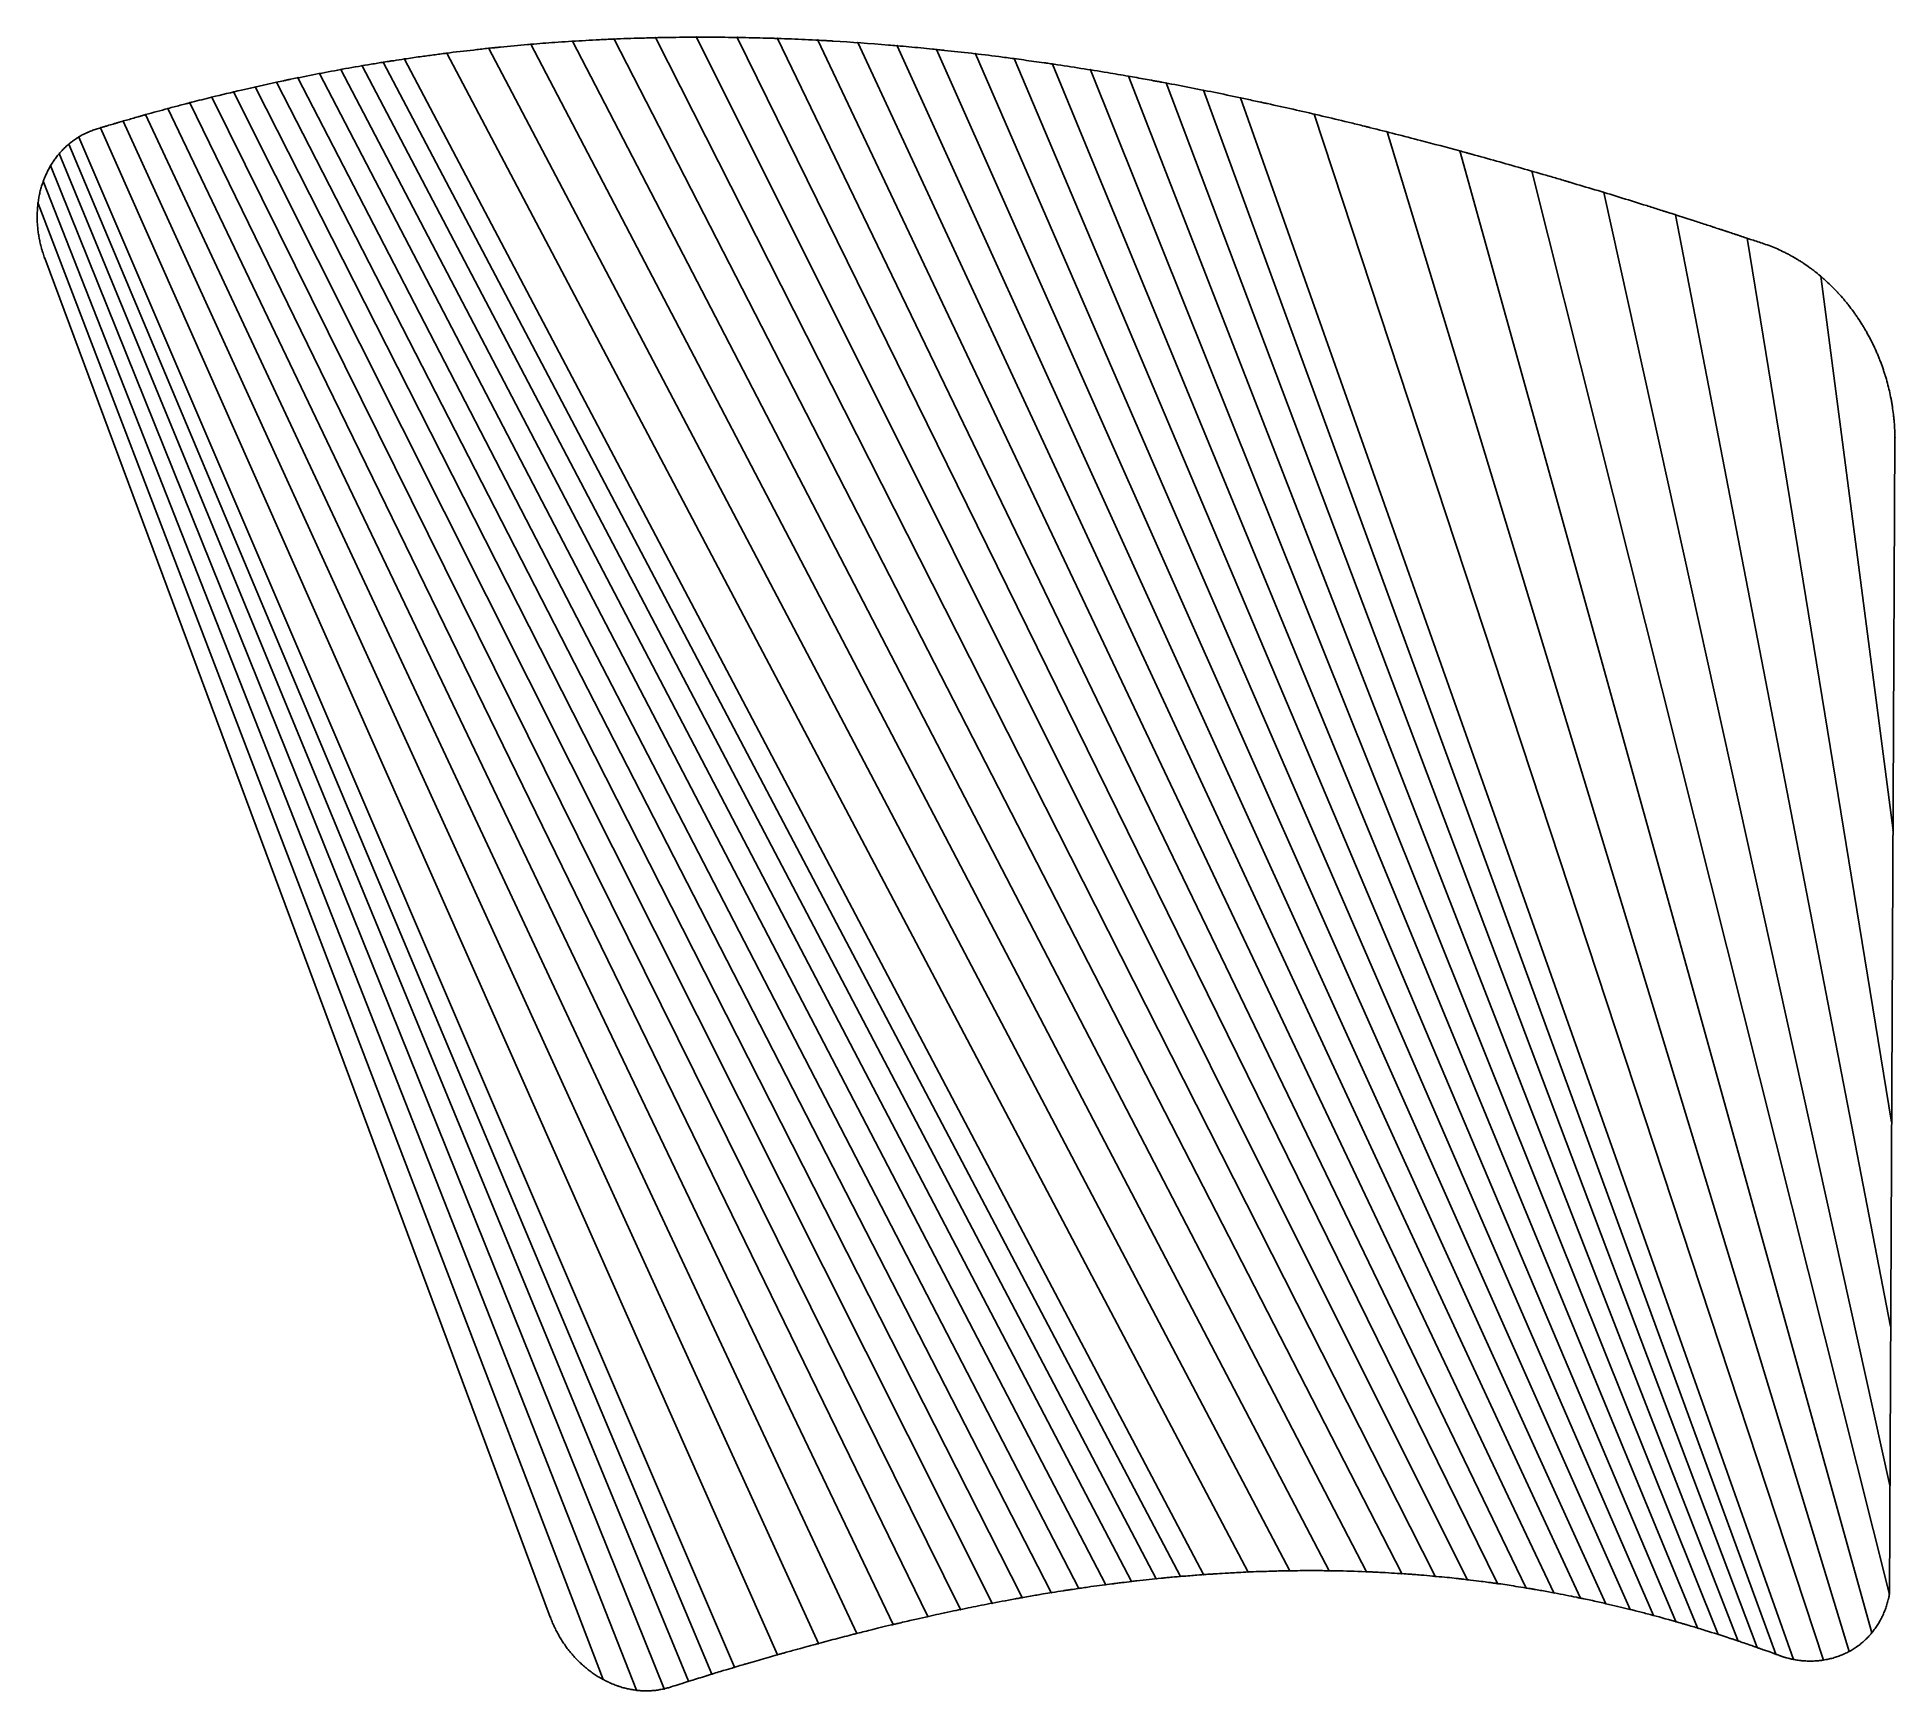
# Model space of a CAD drawing. Header units: millimetres. Extents: x -803 to 607, y -573 to 682.
import ezdxf

# ---------------------------------------------------------------- set-up
doc = ezdxf.new("R2010")
doc.units = ezdxf.units.MM
doc.layers.add('подкладочное стекло', color=7, linetype='Continuous', true_color=0xf3f2f5)

msp = doc.modelspace()

# ---------------------------------------------------------------- linework, layer by layer
at = {"layer": 'подкладочное стекло', "extrusion": (0, 1, 0)}
for p, q in [((205.9, -482.3, -2.2), (-396.5, 678.9, 35.8)), ((232.7, -483.8, -6.3), (-365, 680.5, 30.7)), ((-333.7, 681.6, 26.8), (258.1, -485.8, -9.5)), ((282.3, -488.3, -11.6), (-302.5, 682, 23.9)), ((-271.6, 681.8, 22.1), (305.4, -491.3, -13)), ((327.3, -494.7, -13.7), (-240.9, 681, 21.2)), ((-210.4, 679.7, 21.4), (348.3, -498.4, -13.7)), ((368.4, -502.3, -13.1), (-180.1, 677.8, 22.4)), ((-540.2, 662.9, 73.3), (64.8, -485.9, 34)), ((82.4, -484.5, 28.2), (-524.1, 665.4, 67.9)), ((-492, 669.8, 58.1), (116.1, -482.6, 18.2)), ((147.7, -481.6, 9.9), (-460, 673.5, 49.4)), ((-428.2, 676.6, 42), (177.6, -481.6, 3.2)), ((-150.1, 675.5, 24.3), (387.6, -506.6, -12.1)), ((406.1, -510.9, -10.6), (-120.3, 672.6, 27)), ((-90.7, 669.4, 30.5), (423.8, -515.5, -8.7)), ((440.7, -520.2, -6.5), (-61.4, 665.7, 34.7)), ((-604.9, 651.2, 98), (-12.2, -495, 62.7)), ((8.1, -492.2, 54.5), (-588.6, 654.4, 91.3)), ((-572.4, 657.4, 85), (27.7, -489.7, 47.1)), ((46.5, -487.7, 40.2), (-556.3, 660.3, 79)), ((-32.3, 661.6, 39.7), (457.1, -525, -4.1)), ((472.8, -529.9, -1.3), (-3.4, 657.2, 45.3)), ((25.3, 652.3, 51.5), (488, -534.9, 1.6)), ((-670.4, 636.4, 128), (-102, -511, 103.1)), ((-78.1, -506.2, 91.6), (-653.9, 640.4, 120)), ((-637.5, 644.2, 112.3), (-55.2, -502, 81.2)), ((-33.3, -498.2, 71.5), (-621.2, 647.8, 105)), ((502.6, -539.9, 4.8), (53.9, 647.2, 58.3)), ((82.2, 641.7, 65.7), (516.7, -545, 8.1)), ((530, -548.9, 11.6), (110.4, 635.9, 73.6)), ((-180.9, -529.2, 143.8), (-720.6, 623.2, 154.2)), ((-703.7, 627.8, 145.1), (-153.3, -522.4, 129.1)), ((-127, -516.4, 115.5), (-687, 632.2, 136.4)), ((166.3, 623.5, 90.8), (552.8, -549.4, 19.5)), ((-240.9, -545.3, 177.7), (-754.7, 613.2, 173.7)), ((-737.5, 618.3, 163.7), (-210, -536.8, 160)), ((572.4, -542.8, 28.4), (221.8, 610.1, 110)), ((-786.1, 593.6, 195.1), (-308.6, -565.5, 218.6)), ((-290.8, -560, 207.6), (-778.9, 600.7, 189.5)), ((-771.3, 606.2, 184.1), (-273.6, -554.8, 197.2)), ((276.8, 595.7, 130.8), (589.5, -528.8, 38.6)), ((-327, -571.2, 230.1), (-792.6, 584.6, 200.9)), ((-798.2, 572.7, 207), (-348.1, -572.3, 242.1)), ((603.2, -416.9, 70.7), (386.1, 564.2, 177.1)), ((-802.2, 555.7, 213.5), (-373.4, -564.1, 254.3)), ((603.8, -296.2, 99.4), (440.5, 547.2, 202.4)), ((604.5, -141.2, 136.4), (494.9, 529.4, 228.9)), ((605.6, 80, 189), (550.7, 500.6, 255))]:
    msp.add_line(p, q, dxfattribs=at)
at = {"layer": 'подкладочное стекло', "color": 7, "true_color": 0xf3f2f5, "extrusion": (0, 1, 0)}
for p, q in [((602.8, -499.6, 51), (331.6, 580.3, 153.2)), ((-413.4, -516.8, 265), (-797.1, 514.2, 221.1)), ((607, 378, 260), (602.8, -499.6, 51))]:
    msp.add_line(p, q, dxfattribs=at)
at = {"layer": 'подкладочное стекло', "color": 7, "true_color": 0xf3f2f5}
for points, knots in [([(-757.3, 612.4, 175.2), (-756, 612.8, 174.5), (-754.7, 613.2, 173.7), (-752.4, 613.9, 172.4), (-751.7, 614.1, 171.9), (-750.5, 614.5, 171.2), (-750.1, 614.6, 171), (-749.5, 614.8, 170.6), (-749.3, 614.8, 170.5), (-749, 614.9, 170.4), (-748.9, 615, 170.3), (-748.7, 615, 170.2), (-748.7, 615, 170.2), (-748.6, 615.1, 170.1), (-748.6, 615.1, 170.1), (-748.5, 615.1, 170.1), (-748.5, 615.1, 170.1), (-747, 615.5, 169.2), (-745.5, 616, 168.3), (-743.3, 616.6, 167), (-742.5, 616.9, 166.6), (-741.4, 617.2, 166), (-741.1, 617.3, 165.8), (-740.5, 617.4, 165.5), (-740.3, 617.5, 165.4), (-740.1, 617.6, 165.2), (-740, 617.6, 165.1), (-739.8, 617.7, 165), (-739.7, 617.7, 165), (-736.6, 618.6, 163.2), (-733.6, 619.4, 161.5), (-729.2, 620.7, 159), (-727.7, 621.1, 158.2), (-725.5, 621.8, 157), (-724.7, 622, 156.5), (-723.6, 622.3, 155.9), (-723.2, 622.4, 155.7), (-722.7, 622.6, 155.4), (-722.5, 622.6, 155.3), (-722.2, 622.7, 155.1), (-722.1, 622.7, 155.1), (-722, 622.8, 155), (-721.9, 622.8, 155), (-721.8, 622.8, 154.9), (-721.8, 622.8, 154.9), (-721.3, 622.9, 154.7), (-720.9, 623.1, 154.5), (-714.8, 624.8, 151.1), (-709.1, 626.3, 148), (-700.5, 628.7, 143.4), (-697.4, 629.5, 141.8), (-692.9, 630.7, 139.4), (-691.4, 631, 138.6), (-689.2, 631.6, 137.5), (-688.4, 631.8, 137.1), (-687.3, 632.1, 136.5), (-686.9, 632.2, 136.3), (-686.3, 632.4, 136), (-686.2, 632.4, 135.9), (-685.9, 632.5, 135.8), (-685.8, 632.5, 135.7), (-685.6, 632.6, 135.6), (-685.5, 632.6, 135.6), (-680.4, 633.9, 133), (-675.4, 635.2, 130.5), (-662.8, 638.3, 124.2), (-655.3, 640.1, 120.6), (-638.8, 643.9, 112.9), (-630, 645.9, 108.9), (-619.4, 648.2, 104.2), (-617.6, 648.5, 103.4), (-614.9, 649.1, 102.3), (-614, 649.3, 101.9), (-612.6, 649.6, 101.3), (-612.2, 649.7, 101.1), (-611.5, 649.8, 100.8), (-611.3, 649.9, 100.7), (-611, 649.9, 100.6), (-610.8, 649.9, 100.5), (-610.7, 650, 100.5), (-610.6, 650, 100.4), (-610.5, 650, 100.4), (-610.4, 650, 100.4), (-597.7, 652.7, 94.9), (-585.1, 655.1, 89.8), (-572, 657.5, 84.9), (-571.7, 657.6, 84.7), (-564.8, 658.8, 82.1), (-558.2, 659.9, 79.7), (-548.5, 661.6, 76.2), (-545.3, 662.1, 75.1), (-540.4, 662.9, 73.4), (-538.8, 663.2, 72.8), (-536.3, 663.5, 72), (-535.5, 663.7, 71.7), (-534.3, 663.9, 71.3), (-533.9, 663.9, 71.2), (-533.3, 664, 71), (-533.1, 664, 70.9), (-532.7, 664.1, 70.7), (-532.5, 664.1, 70.7), (-529.5, 664.6, 69.7), (-526.8, 665, 68.8), (-520.1, 666, 66.6), (-516.1, 666.6, 65.4), (-508.8, 667.6, 63.1), (-505.5, 668.1, 62.1), (-500.5, 668.7, 60.5), (-498.8, 668.9, 60), (-496.3, 669.3, 59.3), (-495.5, 669.4, 59.1), (-494.2, 669.5, 58.7), (-493.8, 669.6, 58.6), (-493.2, 669.7, 58.4), (-492.9, 669.7, 58.3), (-492.5, 669.8, 58.2), (-492.3, 669.8, 58.2), (-485.3, 670.7, 56.1), (-478.6, 671.5, 54.3), (-468.4, 672.6, 51.6), (-464.9, 673, 50.7), (-459.8, 673.6, 49.4), (-458.1, 673.7, 49), (-455.6, 674, 48.3), (-454.7, 674.1, 48.1), (-453.4, 674.2, 47.8), (-453, 674.3, 47.7), (-452.4, 674.3, 47.6), (-452.2, 674.3, 47.5), (-451.7, 674.4, 47.4), (-451.5, 674.4, 47.3), (-444.4, 675.1, 45.6), (-437.5, 675.8, 44.1), (-429.8, 676.4, 42.4), (-429, 676.5, 42.2), (-425.2, 676.8, 41.4), (-422.1, 677.1, 40.7), (-416, 677.5, 39.5), (-413, 677.8, 38.9), (-403, 678.5, 37), (-396.1, 678.9, 35.7), (-385.7, 679.5, 33.9), (-382.2, 679.7, 33.4), (-376.9, 680, 32.5), (-375.2, 680.1, 32.2), (-372.5, 680.2, 31.8), (-371.6, 680.3, 31.7), (-369.9, 680.3, 31.4), (-369, 680.4, 31.3), (-361.1, 680.7, 30.2), (-354.1, 681, 29.2), (-342.6, 681.3, 27.8), (-338.1, 681.5, 27.3), (-332.4, 681.6, 26.6), (-331.1, 681.6, 26.5), (-329.2, 681.7, 26.3), (-328.5, 681.7, 26.2), (-327.6, 681.7, 26.1), (-327.2, 681.7, 26.1), (-326.6, 681.7, 26), (-326.3, 681.7, 26), (-319, 681.8, 25.3), (-312, 681.9, 24.6), (-301.4, 682, 23.8), (-297.8, 682, 23.6), (-292.5, 682, 23.2), (-290.7, 682, 23.1), (-288, 681.9, 22.9), (-287.2, 681.9, 22.9), (-285.8, 681.9, 22.8), (-285.4, 681.9, 22.8), (-284.7, 681.9, 22.7), (-284.5, 681.9, 22.7), (-284.1, 681.9, 22.7), (-284, 681.9, 22.7), (-283.8, 681.9, 22.7), (-283.7, 681.9, 22.7), (-276.5, 681.8, 22.3), (-269.5, 681.7, 22), (-258.9, 681.5, 21.6), (-255.3, 681.4, 21.5), (-250, 681.3, 21.4), (-248.2, 681.2, 21.3), (-245.6, 681.1, 21.3), (-244.7, 681.1, 21.3), (-243.3, 681.1, 21.3), (-242.9, 681, 21.3), (-242.2, 681, 21.3), (-242, 681, 21.3), (-241.7, 681, 21.2), (-241.6, 681, 21.2), (-241.3, 681, 21.2), (-241.2, 681, 21.2), (-241, 681, 21.2), (-241, 681, 21.2), (-234, 680.7, 21.2), (-227, 680.5, 21.2), (-216.5, 680, 21.3), (-212.9, 679.8, 21.3), (-207.6, 679.5, 21.4), (-205.8, 679.4, 21.5), (-203.2, 679.3, 21.5), (-202.3, 679.2, 21.6), (-200.9, 679.1, 21.6), (-200.5, 679.1, 21.6), (-199.8, 679.1, 21.6), (-199.6, 679.1, 21.6), (-199.2, 679, 21.6), (-199.1, 679, 21.6), (-198.9, 679, 21.6), (-198.8, 679, 21.7), (-184.9, 678.2, 22.1), (-170.9, 677.2, 22.8), (-154.6, 675.8, 24), (-152.4, 675.7, 24.1), (-144.2, 674.9, 24.7), (-138.3, 674.4, 25.3), (-129.3, 673.5, 26.1), (-126.3, 673.2, 26.4), (-121.8, 672.8, 26.9), (-120.3, 672.6, 27), (-118, 672.4, 27.3), (-117.3, 672.3, 27.3), (-116.2, 672.2, 27.5), (-115.8, 672.2, 27.5), (-115.2, 672.1, 27.6), (-115, 672.1, 27.6), (-114.7, 672, 27.6), (-114.5, 672, 27.6), (-100.7, 670.6, 29.2), (-87, 669, 30.9), (-69.2, 666.7, 33.5), (-65.4, 666.2, 34.1), (-56.5, 665, 35.5), (-51.4, 664.3, 36.3), (-43.8, 663.3, 37.6), (-41.2, 662.9, 38.1), (-37.4, 662.4, 38.8), (-36.1, 662.2, 39), (-34.2, 661.9, 39.3), (-33.6, 661.8, 39.4), (-32.6, 661.7, 39.6), (-32.3, 661.6, 39.7), (-31.8, 661.5, 39.8), (-31.7, 661.5, 39.8), (-31.4, 661.5, 39.8), (-31.2, 661.4, 39.9), (-17.6, 659.4, 42.4), (-4.1, 657.3, 45), (14.7, 654.2, 49.1), (20, 653.3, 50.3), (29.5, 651.6, 52.4), (33.7, 650.9, 53.4), (40.1, 649.7, 54.9), (42.2, 649.3, 55.4), (45.4, 648.8, 56.2), (46.4, 648.6, 56.5), (48, 648.3, 56.8), (48.6, 648.2, 57), (49.4, 648, 57.2), (49.6, 648, 57.2), (50, 647.9, 57.3), (50.2, 647.9, 57.4), (50.4, 647.8, 57.4), (50.6, 647.8, 57.5), (63.7, 645.4, 60.7), (76.9, 642.8, 64.2), (96.9, 638.8, 69.7), (103.6, 637.4, 71.6), (113.7, 635.3, 74.5), (117.1, 634.5, 75.5), (122.2, 633.4, 77), (123.9, 633.1, 77.5), (126.5, 632.5, 78.3), (127.3, 632.3, 78.6), (128.6, 632, 78.9), (129, 632, 79.1), (129.7, 631.8, 79.3), (129.9, 631.8, 79.3), (130.2, 631.7, 79.4), (130.3, 631.7, 79.5), (130.5, 631.6, 79.5), (130.7, 631.6, 79.6), (143.8, 628.7, 83.6), (156.9, 625.8, 87.7), (176.5, 621.2, 94.2), (183, 619.6, 96.4), (192.8, 617.3, 99.7), (196.1, 616.5, 100.9), (201, 615.3, 102.6), (202.6, 614.9, 103.1), (205, 614.3, 104), (205.9, 614.1, 104.3), (207.1, 613.8, 104.7), (207.5, 613.7, 104.9), (208.1, 613.5, 105.1), (208.3, 613.5, 105.2), (208.7, 613.4, 105.3), (208.9, 613.3, 105.4), (221.6, 610.1, 109.9), (234.3, 606.9, 114.5), (256.9, 601, 123.1), (266.8, 598.4, 126.9), (278.3, 595.3, 131.4), (279.8, 594.9, 132), (282.1, 594.2, 132.9), (282.8, 594, 133.2), (284, 593.7, 133.7), (284.3, 593.6, 133.8), (284.9, 593.5, 134), (285.1, 593.4, 134.1), (285.4, 593.3, 134.2), (285.5, 593.3, 134.3), (285.6, 593.3, 134.3), (285.7, 593.2, 134.3), (285.8, 593.2, 134.4), (285.8, 593.2, 134.4), (298.5, 589.7, 139.5), (311, 586.2, 144.6), (329.8, 580.8, 152.5), (336.1, 579, 155.2), (345.5, 576.3, 159.2), (348.6, 575.4, 160.5), (353.3, 574, 162.6), (354.8, 573.5, 163.2), (357.2, 572.8, 164.3), (358, 572.6, 164.6), (359.1, 572.3, 165.1), (359.5, 572.1, 165.3), (360.1, 572, 165.5), (360.3, 571.9, 165.6), (360.7, 571.8, 165.8), (360.9, 571.7, 165.9), (373.3, 568.1, 171.3), (385.5, 564.4, 176.8), (404, 558.7, 185.2), (410.2, 556.8, 188.1), (419.4, 553.9, 192.4), (422.5, 552.9, 193.9), (427.2, 551.4, 196), (428.7, 550.9, 196.8), (431.1, 550.2, 197.9), (431.8, 549.9, 198.2), (433, 549.6, 198.8), (433.4, 549.5, 199), (434, 549.3, 199.3), (434.2, 549.2, 199.3), (434.6, 549.1, 199.5), (434.8, 549, 199.6), (436.8, 548.4, 200.6), (438.7, 547.8, 201.5), (444.7, 545.8, 204.4), (448.9, 544.5, 206.4), (456.2, 542.2, 209.9), (459.2, 541.2, 211.3), (463.8, 539.7, 213.6), (465.3, 539.2, 214.3), (467.6, 538.5, 215.4), (468.4, 538.2, 215.8), (469.5, 537.8, 216.3), (469.9, 537.7, 216.5), (470.5, 537.5, 216.8), (470.6, 537.5, 216.9), (470.9, 537.4, 217), (471, 537.3, 217.1), (471.2, 537.3, 217.2), (471.3, 537.2, 217.2), (472, 537, 217.6), (472.7, 536.8, 217.9), (473.8, 536.4, 218.5), (474.2, 536.3, 218.7), (474.9, 536.1, 219), (475.1, 536, 219.1), (475.4, 535.9, 219.2), (475.5, 535.9, 219.3), (475.7, 535.8, 219.4), (475.7, 535.8, 219.4), (475.8, 535.8, 219.4), (475.8, 535.8, 219.5), (475.9, 535.7, 219.5), (475.9, 535.7, 219.5), (475.9, 535.7, 219.5), (475.9, 535.7, 219.5), (476.3, 535.6, 219.7), (476.7, 535.5, 219.9), (477.3, 535.3, 220.2), (477.5, 535.2, 220.3), (477.7, 535.1, 220.4), (477.8, 535.1, 220.4), (478, 535.1, 220.5), (478, 535, 220.5), (478.1, 535, 220.6), (478.1, 535, 220.6), (478.1, 535, 220.6), (478.2, 535, 220.6), (478.2, 535, 220.6), (478.2, 535, 220.6), (478.2, 535, 220.6), (478.2, 535, 220.6), (478.2, 535, 220.6)], [1105.9392915, 1105.9392915, 1105.9392915, 1105.9392915, 1105.9431978, 1105.9431978, 1105.9451509, 1105.9451509, 1105.9461275, 1105.9461275, 1105.9466157, 1105.9466157, 1105.9468599, 1105.9468599, 1105.9469819, 1105.9469819, 1105.947043, 1105.947043, 1105.947104, 1105.947104, 1105.9510103, 1105.9510103, 1105.9529634, 1105.9529634, 1105.95394, 1105.95394, 1105.9544282, 1105.9544282, 1105.9546724, 1105.9546724, 1105.9549165, 1105.9549165, 1105.962729, 1105.962729, 1105.9666353, 1105.9666353, 1105.9685884, 1105.9685884, 1105.969565, 1105.969565, 1105.9700532, 1105.9700532, 1105.9702974, 1105.9702974, 1105.9704194, 1105.9704194, 1105.9705415, 1105.9705415, 1105.9715424, 1105.9715424, 1105.9861665, 1105.9861665, 1105.993979, 1105.993979, 1105.9978853, 1105.9978853, 1105.9998384, 1105.9998384, 1106.000815, 1106.000815, 1106.0013032, 1106.0013032, 1106.0015474, 1106.0015474, 1106.0017915, 1106.0017915, 1106.0141444, 1106.0141444, 1106.0330415, 1106.0330415, 1106.0552321, 1106.0552321, 1106.0597618, 1106.0597618, 1106.0620267, 1106.0620267, 1106.0631591, 1106.0631591, 1106.0637253, 1106.0637253, 1106.0640084, 1106.0640084, 1106.06415, 1106.06415, 1106.0642915, 1106.0642915, 1106.0946002, 1106.0946002, 1106.0955415, 1106.0955415, 1106.1111665, 1106.1111665, 1106.118979, 1106.118979, 1106.1228853, 1106.1228853, 1106.1248384, 1106.1248384, 1106.125815, 1106.125815, 1106.1263032, 1106.1263032, 1106.1267915, 1106.1267915, 1106.1331742, 1106.1331742, 1106.1424165, 1106.1424165, 1106.150229, 1106.150229, 1106.1541353, 1106.1541353, 1106.1560884, 1106.1560884, 1106.157065, 1106.157065, 1106.1575532, 1106.1575532, 1106.1580415, 1106.1580415, 1106.1736665, 1106.1736665, 1106.181479, 1106.181479, 1106.1853853, 1106.1853853, 1106.1873384, 1106.1873384, 1106.188315, 1106.188315, 1106.1888032, 1106.1888032, 1106.1892915, 1106.1892915, 1106.2049165, 1106.2049165, 1106.2067278, 1106.2067278, 1106.2136346, 1106.2136346, 1106.2205415, 1106.2205415, 1106.2361665, 1106.2361665, 1106.243979, 1106.243979, 1106.2478853, 1106.2478853, 1106.2498384, 1106.2498384, 1106.2517915, 1106.2517915, 1106.2674165, 1106.2674165, 1106.2773029, 1106.2773029, 1106.2801722, 1106.2801722, 1106.2816069, 1106.2816069, 1106.2823242, 1106.2823242, 1106.2830415, 1106.2830415, 1106.2986665, 1106.2986665, 1106.306479, 1106.306479, 1106.3103853, 1106.3103853, 1106.3123384, 1106.3123384, 1106.313315, 1106.313315, 1106.3138032, 1106.3138032, 1106.3140474, 1106.3140474, 1106.3142915, 1106.3142915, 1106.3299165, 1106.3299165, 1106.337729, 1106.337729, 1106.3416353, 1106.3416353, 1106.3435884, 1106.3435884, 1106.344565, 1106.344565, 1106.3450532, 1106.3450532, 1106.3452974, 1106.3452974, 1106.3455415, 1106.3455415, 1106.3457235, 1106.3457235, 1106.3611665, 1106.3611665, 1106.368979, 1106.368979, 1106.3728853, 1106.3728853, 1106.3748384, 1106.3748384, 1106.375815, 1106.375815, 1106.3763032, 1106.3763032, 1106.3765474, 1106.3765474, 1106.3767915, 1106.3767915, 1106.4080415, 1106.4080415, 1106.4129809, 1106.4129809, 1106.4261362, 1106.4261362, 1106.4327139, 1106.4327139, 1106.4360027, 1106.4360027, 1106.4376471, 1106.4376471, 1106.4384693, 1106.4384693, 1106.4388804, 1106.4388804, 1106.4392915, 1106.4392915, 1106.4705415, 1106.4705415, 1106.4791865, 1106.4791865, 1106.490489, 1106.490489, 1106.4961403, 1106.4961403, 1106.4989659, 1106.4989659, 1106.5003787, 1106.5003787, 1106.5010851, 1106.5010851, 1106.5014383, 1106.5014383, 1106.5017915, 1106.5017915, 1106.5330415, 1106.5330415, 1106.5450106, 1106.5450106, 1106.554651, 1106.554651, 1106.5594713, 1106.5594713, 1106.5618814, 1106.5618814, 1106.5630865, 1106.5630865, 1106.563689, 1106.563689, 1106.5639902, 1106.5639902, 1106.5642915, 1106.5642915, 1106.5955415, 1106.5955415, 1106.6110583, 1106.6110583, 1106.6189249, 1106.6189249, 1106.6228582, 1106.6228582, 1106.6248249, 1106.6248249, 1106.6258082, 1106.6258082, 1106.6262999, 1106.6262999, 1106.6265457, 1106.6265457, 1106.6267915, 1106.6267915, 1106.6580415, 1106.6580415, 1106.6736665, 1106.6736665, 1106.681479, 1106.681479, 1106.6853853, 1106.6853853, 1106.6873384, 1106.6873384, 1106.688315, 1106.688315, 1106.6888032, 1106.6888032, 1106.6892915, 1106.6892915, 1106.7205415, 1106.7205415, 1106.7445068, 1106.7445068, 1106.7481492, 1106.7481492, 1106.7499703, 1106.7499703, 1106.7508809, 1106.7508809, 1106.7513362, 1106.7513362, 1106.7515639, 1106.7515639, 1106.7516777, 1106.7516777, 1106.7517915, 1106.7517915, 1106.7830415, 1106.7830415, 1106.7986665, 1106.7986665, 1106.806479, 1106.806479, 1106.8103853, 1106.8103853, 1106.8123384, 1106.8123384, 1106.813315, 1106.813315, 1106.8138032, 1106.8138032, 1106.8142915, 1106.8142915, 1106.8455415, 1106.8455415, 1106.8611665, 1106.8611665, 1106.868979, 1106.868979, 1106.8728853, 1106.8728853, 1106.8748384, 1106.8748384, 1106.875815, 1106.875815, 1106.8763032, 1106.8763032, 1106.8767915, 1106.8767915, 1106.8815756, 1106.8815756, 1106.8924165, 1106.8924165, 1106.900229, 1106.900229, 1106.9041353, 1106.9041353, 1106.9060884, 1106.9060884, 1106.907065, 1106.907065, 1106.9075532, 1106.9075532, 1106.9077974, 1106.9077974, 1106.9080415, 1106.9080415, 1106.9099946, 1106.9099946, 1106.9109712, 1106.9109712, 1106.9114595, 1106.9114595, 1106.9117036, 1106.9117036, 1106.9118257, 1106.9118257, 1106.9118867, 1106.9118867, 1106.9119172, 1106.9119172, 1106.9119478, 1106.9119478, 1106.9129243, 1106.9129243, 1106.9134126, 1106.9134126, 1106.9136567, 1106.9136567, 1106.9137788, 1106.9137788, 1106.9138399, 1106.9138399, 1106.9138704, 1106.9138704, 1106.9138856, 1106.9138856, 1106.9139009, 1106.9139009, 1106.9139009, 1106.9139009]), ([(-797.1, 514.2, 221.1), (-797.6, 515.5, 221.1), (-798, 516.7, 221), (-798.6, 518.7, 220.9), (-798.8, 519.3, 220.8), (-799.1, 520.3, 220.7), (-799.2, 520.6, 220.7), (-799.4, 521.2, 220.7), (-799.5, 521.5, 220.6), (-799.9, 523.2, 220.5), (-800.3, 524.4, 220.3), (-800.7, 526.4, 220.1), (-800.8, 527, 220), (-801, 528, 219.9), (-801.1, 528.3, 219.8), (-801.2, 528.8, 219.8), (-801.2, 529, 219.7), (-801.3, 529.3, 219.7), (-801.3, 529.5, 219.7), (-801.6, 531, 219.4), (-801.8, 532.3, 219.2), (-802.2, 534.9, 218.8), (-802.3, 536.2, 218.5), (-802.6, 538.8, 218), (-802.7, 540.1, 217.7), (-802.8, 542.1, 217.3), (-802.8, 542.7, 217.1), (-802.8, 543.7, 216.9), (-802.8, 544, 216.8), (-802.8, 544.7, 216.6), (-802.8, 545, 216.6), (-802.9, 546.6, 216.2), (-802.8, 547.9, 215.8), (-802.7, 549.8, 215.3), (-802.7, 550.5, 215.1), (-802.7, 551.4, 214.8), (-802.6, 551.8, 214.7), (-802.6, 552.2, 214.6), (-802.6, 552.4, 214.5), (-802.6, 552.7, 214.4), (-802.5, 552.9, 214.4), (-802.4, 554.3, 214), (-802.3, 555.6, 213.6), (-801.9, 558.1, 212.7), (-801.7, 559.4, 212.3), (-801.3, 561.9, 211.4), (-801, 563.1, 210.9), (-800.4, 565.6, 210), (-800.1, 566.8, 209.5), (-799.4, 569.2, 208.5), (-799, 570.3, 208), (-798.4, 572.1, 207.2), (-798.2, 572.7, 207), (-797.9, 573.5, 206.6), (-797.8, 573.8, 206.5), (-797.6, 574.4, 206.2), (-797.5, 574.7, 206.1), (-796.9, 576.1, 205.4), (-796.4, 577.2, 204.8), (-795.6, 578.9, 204), (-795.4, 579.4, 203.7), (-794.8, 580.5, 203.1), (-794.6, 581.1, 202.8), (-793.7, 582.6, 202), (-793.2, 583.6, 201.4), (-792.6, 584.6, 200.8), (-792.5, 584.7, 200.8), (-792.2, 585.3, 200.5), (-791.9, 585.8, 200.2), (-791.4, 586.6, 199.7), (-791.2, 586.8, 199.6), (-791, 587.2, 199.3), (-790.9, 587.3, 199.3), (-790.7, 587.6, 199.1), (-790.6, 587.7, 199), (-789.9, 588.8, 198.3), (-789.2, 589.8, 197.7), (-787.7, 591.6, 196.5), (-787, 592.6, 195.8), (-785.5, 594.4, 194.6), (-784.7, 595.2, 193.9), (-783.5, 596.5, 192.9), (-783.1, 596.9, 192.6), (-782.4, 597.5, 192.1), (-782.2, 597.8, 192), (-781.8, 598.2, 191.6), (-781.6, 598.4, 191.5), (-780.5, 599.4, 190.6), (-779.6, 600.1, 190), (-778.3, 601.3, 189), (-777.8, 601.6, 188.6), (-777.1, 602.2, 188.1), (-776.9, 602.4, 188), (-776.5, 602.6, 187.7), (-776.4, 602.7, 187.6), (-776.2, 602.9, 187.5), (-776.1, 603, 187.4), (-775, 603.8, 186.6), (-774.1, 604.4, 186), (-772.5, 605.5, 184.9), (-771.9, 605.8, 184.5), (-770.9, 606.4, 183.8), (-770.5, 606.7, 183.5), (-769.1, 607.5, 182.6), (-768.1, 608, 181.9), (-766.5, 608.8, 180.9), (-766, 609.1, 180.6), (-765.2, 609.4, 180.1), (-765, 609.6, 179.9), (-764.4, 609.8, 179.6), (-764.2, 609.9, 179.4), (-762.8, 610.5, 178.6), (-761.7, 610.9, 177.9), (-759.5, 611.7, 176.6), (-758.4, 612.1, 175.9), (-757.3, 612.4, 175.2)], [1104.939292, 1104.939292, 1104.939292, 1104.939292, 1104.970542, 1104.970542, 1104.986167, 1104.986167, 1104.993979, 1104.993979, 1105.001792, 1105.001792, 1105.033042, 1105.033042, 1105.048667, 1105.048667, 1105.056479, 1105.056479, 1105.060385, 1105.060385, 1105.064292, 1105.064292, 1105.095542, 1105.095542, 1105.126792, 1105.126792, 1105.158042, 1105.158042, 1105.173667, 1105.173667, 1105.181479, 1105.181479, 1105.189292, 1105.189292, 1105.220542, 1105.220542, 1105.236167, 1105.236167, 1105.243979, 1105.243979, 1105.247885, 1105.247885, 1105.251792, 1105.251792, 1105.283042, 1105.283042, 1105.314292, 1105.314292, 1105.345542, 1105.345542, 1105.376792, 1105.376792, 1105.408042, 1105.408042, 1105.423667, 1105.423667, 1105.431479, 1105.431479, 1105.439292, 1105.439292, 1105.470542, 1105.470542, 1105.486167, 1105.486167, 1105.501792, 1105.501792, 1105.531078, 1105.531078, 1105.533042, 1105.533042, 1105.548667, 1105.548667, 1105.556479, 1105.556479, 1105.560385, 1105.560385, 1105.564292, 1105.564292, 1105.595542, 1105.595542, 1105.626792, 1105.626792, 1105.658042, 1105.658042, 1105.673667, 1105.673667, 1105.681479, 1105.681479, 1105.689292, 1105.689292, 1105.720542, 1105.720542, 1105.736167, 1105.736167, 1105.743979, 1105.743979, 1105.747885, 1105.747885, 1105.751792, 1105.751792, 1105.783042, 1105.783042, 1105.801796, 1105.801796, 1105.814292, 1105.814292, 1105.845542, 1105.845542, 1105.861167, 1105.861167, 1105.868979, 1105.868979, 1105.876792, 1105.876792, 1105.908042, 1105.908042, 1105.939292, 1105.939292, 1105.939292, 1105.939292]), ([(478.2, 535, 220.6), (478.2, 535, 220.6), (478.4, 534.9, 220.7), (479, 534.7, 221), (479.2, 534.6, 221.1), (479.7, 534.5, 221.3), (479.8, 534.5, 221.4), (480, 534.4, 221.5), (480.1, 534.4, 221.6), (480.3, 534.3, 221.6), (480.3, 534.3, 221.7), (480.4, 534.3, 221.7), (480.4, 534.3, 221.7), (480.4, 534.3, 221.7), (480.4, 534.3, 221.7), (480.5, 534.2, 221.7), (480.5, 534.2, 221.7), (482, 533.7, 222.5), (483.5, 533.2, 223.2), (485.7, 532.5, 224.3), (486.5, 532.2, 224.7), (487.6, 531.9, 225.3), (488, 531.7, 225.5), (488.6, 531.6, 225.8), (488.8, 531.5, 225.8), (489.1, 531.4, 226), (489.3, 531.3, 226.1), (492.5, 530.2, 227.7), (495.5, 529.2, 229.2), (501.5, 527.2, 232.2), (504.5, 526.2, 233.7), (507.6, 525.2, 235.3)], [1106.91390089, 1106.91390089, 1106.91390089, 1106.91390089, 1106.91487745, 1106.91487745, 1106.91536573, 1106.91536573, 1106.91560987, 1106.91560987, 1106.91573194, 1106.91573194, 1106.91579298, 1106.91579298, 1106.9158235, 1106.9158235, 1106.91583876, 1106.91583876, 1106.91585401, 1106.91585401, 1106.91976026, 1106.91976026, 1106.92171339, 1106.92171339, 1106.92268995, 1106.92268995, 1106.92317823, 1106.92317823, 1106.92366651, 1106.92366651, 1106.93147901, 1106.93147901, 1106.93929151, 1106.93929151, 1106.93929151, 1106.93929151]), ([(507.6, 525.2, 235.3), (509.3, 524.6, 236.2), (511.1, 524, 237), (514.5, 522.7, 238.7), (516.2, 522, 239.6), (519.7, 520.5, 241.2), (521.4, 519.7, 242.1), (523.9, 518.4, 243.3), (524.7, 518, 243.6), (526, 517.3, 244.2), (526.4, 517.1, 244.4), (527, 516.8, 244.7), (527.2, 516.7, 244.8), (527.7, 516.4, 245), (527.9, 516.3, 245.1), (529.7, 515.3, 246), (531.4, 514.4, 246.7), (533.8, 512.9, 247.8), (534.6, 512.4, 248.2), (536.2, 511.4, 248.9), (537, 510.9, 249.2), (539.4, 509.3, 250.3), (540.9, 508.2, 251), (543.3, 506.5, 252), (544, 505.9, 252.3), (545.2, 505.1, 252.8), (545.6, 504.8, 252.9), (546.3, 504.2, 253.2), (546.7, 503.9, 253.4), (548.6, 502.4, 254.2), (550.1, 501.1, 254.8), (552.3, 499.2, 255.7), (553.1, 498.6, 256), (554.2, 497.6, 256.4), (554.5, 497.3, 256.5), (555.1, 496.8, 256.8), (555.2, 496.6, 256.8), (555.6, 496.3, 257), (555.8, 496.1, 257), (557.4, 494.6, 257.6), (558.8, 493.2, 258.2), (560.9, 491.2, 258.9), (561.6, 490.5, 259.2), (562.6, 489.4, 259.5), (562.9, 489, 259.7), (563.4, 488.5, 259.8), (563.6, 488.3, 259.9), (563.9, 487.9, 260), (564.1, 487.8, 260.1), (565.6, 486.1, 260.6), (566.9, 484.7, 261), (568.8, 482.4, 261.7), (569.4, 481.6, 261.9), (570.7, 480.1, 262.3), (571.3, 479.3, 262.5), (573.1, 477, 263), (574.3, 475.4, 263.4), (576.1, 473, 263.9), (576.7, 472.2, 264), (577.5, 471, 264.3), (577.8, 470.5, 264.3), (578.2, 469.9, 264.4), (578.4, 469.7, 264.5), (578.7, 469.3, 264.5), (578.8, 469.1, 264.6), (580.1, 467.2, 264.9), (581.2, 465.5, 265.2), (582.7, 462.9, 265.5), (583.3, 462.1, 265.6), (584, 460.8, 265.8), (584.3, 460.3, 265.9), (584.8, 459.5, 266), (585.1, 459, 266), (586.3, 456.8, 266.3), (587.3, 455.1, 266.4), (588.7, 452.4, 266.6), (589.1, 451.5, 266.7), (589.8, 450.1, 266.8), (590, 449.7, 266.8), (590.5, 448.8, 266.9), (590.7, 448.3, 266.9), (591.8, 446, 267), (592.6, 444.2, 267.1), (593.8, 441.4, 267.2), (594.2, 440.5, 267.2), (594.8, 439.1, 267.2), (595, 438.6, 267.2), (595.2, 437.9, 267.2), (595.3, 437.7, 267.2), (595.5, 437.2, 267.2), (595.6, 437, 267.2), (596.4, 434.9, 267.2), (597.1, 433, 267.2), (598.1, 430.1, 267.1), (598.4, 429.2, 267.1), (598.9, 427.7, 267), (599.1, 427.3, 267), (599.3, 426.5, 267), (599.4, 426.3, 267), (599.5, 425.9, 267), (599.5, 425.8, 267), (599.6, 425.6, 266.9), (599.6, 425.5, 266.9), (600.3, 423.4, 266.8), (600.8, 421.4, 266.7), (601.9, 417.5, 266.4), (602.4, 415.5, 266.2), (603.3, 411.6, 265.9), (603.7, 409.6, 265.6), (604.3, 406.7, 265.3), (604.5, 405.7, 265.1), (604.7, 404.2, 264.9), (604.8, 403.7, 264.9), (605, 402.7, 264.7), (605, 402.2, 264.7), (605.4, 399.7, 264.3), (605.7, 397.8, 264), (606, 394.8, 263.5), (606.1, 393.8, 263.3), (606.3, 392.3, 263), (606.3, 391.8, 263), (606.4, 391.1, 262.8), (606.4, 390.9, 262.8), (606.4, 390.5, 262.7), (606.5, 390.4, 262.7), (606.5, 390.1, 262.6), (606.5, 390, 262.6), (606.7, 387.9, 262.2), (606.8, 385.9, 261.8), (606.9, 381.9, 260.9), (607, 379.9, 260.5), (607, 378, 260)], [1106.939292, 1106.939292, 1106.939292, 1106.939292, 1106.970542, 1106.970542, 1107.001792, 1107.001792, 1107.033042, 1107.033042, 1107.048667, 1107.048667, 1107.056479, 1107.056479, 1107.060385, 1107.060385, 1107.064292, 1107.064292, 1107.095542, 1107.095542, 1107.111167, 1107.111167, 1107.126792, 1107.126792, 1107.158042, 1107.158042, 1107.173667, 1107.173667, 1107.181479, 1107.181479, 1107.189292, 1107.189292, 1107.220542, 1107.220542, 1107.236167, 1107.236167, 1107.243979, 1107.243979, 1107.247885, 1107.247885, 1107.251792, 1107.251792, 1107.283042, 1107.283042, 1107.298667, 1107.298667, 1107.306479, 1107.306479, 1107.310385, 1107.310385, 1107.314292, 1107.314292, 1107.345542, 1107.345542, 1107.361167, 1107.361167, 1107.376792, 1107.376792, 1107.408042, 1107.408042, 1107.423667, 1107.423667, 1107.431479, 1107.431479, 1107.435385, 1107.435385, 1107.439292, 1107.439292, 1107.470542, 1107.470542, 1107.486167, 1107.486167, 1107.493979, 1107.493979, 1107.501792, 1107.501792, 1107.533042, 1107.533042, 1107.548667, 1107.548667, 1107.556479, 1107.556479, 1107.564292, 1107.564292, 1107.595542, 1107.595542, 1107.611167, 1107.611167, 1107.618979, 1107.618979, 1107.622885, 1107.622885, 1107.626792, 1107.626792, 1107.658042, 1107.658042, 1107.673667, 1107.673667, 1107.681479, 1107.681479, 1107.685385, 1107.685385, 1107.687338, 1107.687338, 1107.689292, 1107.689292, 1107.720542, 1107.720542, 1107.751792, 1107.751792, 1107.783042, 1107.783042, 1107.798667, 1107.798667, 1107.806479, 1107.806479, 1107.814292, 1107.814292, 1107.845542, 1107.845542, 1107.861167, 1107.861167, 1107.868979, 1107.868979, 1107.872885, 1107.872885, 1107.874838, 1107.874838, 1107.876792, 1107.876792, 1107.908042, 1107.908042, 1107.939292, 1107.939292, 1107.939292, 1107.939292]), ([(88.2, -484.1, 26.4), (87.6, -484.1, 26.6), (86.3, -484.2, 27), (82.5, -484.5, 28.2), (80.1, -484.7, 29), (74, -485.2, 30.9), (70.2, -485.5, 32.1), (63.5, -486, 34.4), (61.1, -486.3, 35.2), (57.2, -486.6, 36.5), (55.9, -486.7, 37), (53.8, -486.9, 37.7), (53.1, -487, 37.9), (52, -487.1, 38.3), (51.6, -487.1, 38.4), (51.1, -487.2, 38.6), (50.9, -487.2, 38.7), (50.5, -487.3, 38.8), (50.3, -487.3, 38.9), (44.1, -487.9, 41.1), (38, -488.5, 43.3), (30.4, -489.4, 46.1), (29, -489.6, 46.6), (25.2, -490, 48), (22.7, -490.3, 48.9), (19, -490.8, 50.3), (17.7, -490.9, 50.8), (15.8, -491.2, 51.5), (15.2, -491.2, 51.8), (14.2, -491.4, 52.2), (13.9, -491.4, 52.3), (13.5, -491.5, 52.5), (13.3, -491.5, 52.5), (13.1, -491.5, 52.6), (13, -491.5, 52.6), (12.8, -491.5, 52.7), (12.7, -491.6, 52.7), (8.2, -492.1, 54.5), (3, -492.8, 56.5), (-6.2, -494.1, 60.2), (-9.5, -494.6, 61.5), (-14.7, -495.4, 63.7), (-16.6, -495.6, 64.5), (-19.4, -496.1, 65.6), (-20.3, -496.2, 66), (-21.8, -496.4, 66.7), (-22.3, -496.5, 66.9), (-23, -496.6, 67.2), (-23.3, -496.7, 67.3), (-23.6, -496.7, 67.4), (-23.8, -496.7, 67.5), (-24, -496.8, 67.6), (-24.2, -496.8, 67.7), (-26.7, -497.2, 68.7), (-29.5, -497.6, 69.9), (-34.7, -498.5, 72.1), (-37, -498.8, 73.1), (-42.4, -499.7, 75.5), (-45.6, -500.3, 76.9), (-50.9, -501.2, 79.2), (-52.8, -501.5, 80.1), (-55.6, -502, 81.3), (-56.6, -502.2, 81.8), (-58.1, -502.5, 82.4), (-58.6, -502.6, 82.7), (-59.3, -502.7, 83), (-59.6, -502.7, 83.1), (-59.9, -502.8, 83.3), (-60.1, -502.8, 83.3), (-60.3, -502.9, 83.5), (-60.5, -502.9, 83.5), (-67.4, -504.2, 86.6), (-73.8, -505.4, 89.6), (-85.7, -507.7, 95.2), (-91.3, -508.8, 97.9), (-96.4, -509.8, 100.3)], [1.6875, 1.6875, 1.6875, 1.6875, 1.7039511, 1.7039511, 1.71875, 1.71875, 1.734375, 1.734375, 1.7421875, 1.7421875, 1.7460937, 1.7460937, 1.7480469, 1.7480469, 1.7490234, 1.7490234, 1.7495117, 1.7495117, 1.75, 1.75, 1.78125, 1.78125, 1.7880354, 1.7880354, 1.8002677, 1.8002677, 1.8063838, 1.8063838, 1.8094419, 1.8094419, 1.810971, 1.810971, 1.8117355, 1.8117355, 1.8121177, 1.8121177, 1.8125, 1.8125, 1.84375, 1.84375, 1.859375, 1.859375, 1.8671875, 1.8671875, 1.8710937, 1.8710937, 1.8730469, 1.8730469, 1.8740234, 1.8740234, 1.8745117, 1.8745117, 1.875, 1.875, 1.8937958, 1.8937958, 1.90625, 1.90625, 1.921875, 1.921875, 1.9296875, 1.9296875, 1.9335937, 1.9335937, 1.9355469, 1.9355469, 1.9365234, 1.9365234, 1.9370117, 1.9370117, 1.9375, 1.9375, 1.96875, 1.96875, 2, 2, 2, 2]), ([(519.3, -545.9, 8.7), (519.3, -545.9, 8.7), (518.9, -545.7, 8.6), (517.3, -545.2, 8.2), (516.2, -544.7, 7.9), (513.1, -543.6, 7.2), (511.2, -542.9, 6.8), (507.7, -541.7, 5.9), (506.5, -541.3, 5.7), (504.4, -540.5, 5.2), (503.7, -540.3, 5), (502.6, -539.9, 4.8), (502.3, -539.8, 4.7), (501.7, -539.6, 4.6), (501.5, -539.5, 4.5), (501.2, -539.4, 4.5), (501.1, -539.4, 4.4), (500.9, -539.3, 4.4), (500.8, -539.3, 4.4), (497.5, -538.1, 3.6), (494.3, -537, 3), (490.1, -535.6, 2.1), (489, -535.2, 1.8), (486.9, -534.5, 1.4), (485.9, -534.2, 1.2), (484.4, -533.7, 0.9), (483.9, -533.5, 0.8), (483.2, -533.3, 0.7), (482.9, -533.2, 0.6), (482.5, -533.1, 0.5), (482.4, -533, 0.5), (482.2, -533, 0.5), (482.2, -532.9, 0.5), (482, -532.9, 0.4), (482, -532.9, 0.4), (475.7, -530.8, -0.8), (469.4, -528.8, -2), (459.9, -525.9, -3.6), (456.7, -524.9, -4.1), (451.8, -523.4, -4.9), (450.2, -523, -5.1), (447.8, -522.2, -5.5), (447, -522, -5.6), (445.8, -521.7, -5.8), (445.4, -521.5, -5.9), (444.7, -521.4, -6), (444.5, -521.3, -6), (444.2, -521.2, -6), (444.1, -521.2, -6), (443.9, -521.1, -6.1), (443.9, -521.1, -6.1), (442.6, -520.7, -6.3), (441.5, -520.4, -6.4), (433.4, -518.1, -7.6), (427, -516.4, -8.4), (418.1, -514, -9.4), (415.1, -513.2, -9.7), (410.9, -512.2, -10.1), (409.6, -511.8, -10.2), (407.8, -511.4, -10.4), (407.2, -511.2, -10.5), (406.3, -511, -10.6), (406, -510.9, -10.6), (405.6, -510.8, -10.6), (405.4, -510.8, -10.6), (405.2, -510.7, -10.7), (405.1, -510.7, -10.7), (405, -510.7, -10.7), (404.9, -510.7, -10.7), (399.5, -509.3, -11.2), (393.8, -508, -11.6), (387.3, -506.5, -12.1), (386.9, -506.4, -12.1), (383.2, -505.5, -12.4), (379.8, -504.8, -12.6), (374.6, -503.6, -12.8), (372.8, -503.3, -12.9), (370, -502.7, -13), (369.1, -502.5, -13.1), (367.7, -502.2, -13.1), (367.3, -502.1, -13.2), (366.6, -502, -13.2), (366.3, -501.9, -13.2), (366, -501.8, -13.2), (365.9, -501.8, -13.2), (365.6, -501.8, -13.2), (365.5, -501.7, -13.2), (360.3, -500.7, -13.4), (354.7, -499.6, -13.6), (345.6, -497.9, -13.7), (342.5, -497.3, -13.7), (337.5, -496.4, -13.7), (335.9, -496.1, -13.7), (333.3, -495.7, -13.7), (332.5, -495.5, -13.7), (331.2, -495.3, -13.7), (330.7, -495.3, -13.7), (330.1, -495.1, -13.7), (329.9, -495.1, -13.7), (329.5, -495.1, -13.7), (329.4, -495, -13.7), (329.2, -495, -13.7), (329.1, -495, -13.7), (328.3, -494.9, -13.7), (327.7, -494.8, -13.7), (321.6, -493.8, -13.6), (316.8, -493, -13.4), (310.4, -492, -13.2), (308.3, -491.7, -13.1), (305.5, -491.3, -13), (304.6, -491.2, -13), (303.4, -491.1, -12.9), (303, -491, -12.9), (302.4, -490.9, -12.9), (302.3, -490.9, -12.9), (302, -490.9, -12.9), (301.9, -490.8, -12.9), (301.8, -490.8, -12.8), (301.7, -490.8, -12.8), (301.6, -490.8, -12.8), (301.6, -490.8, -12.8), (300.9, -490.7, -12.8), (299.9, -490.6, -12.8), (297.1, -490.2, -12.6), (295.2, -489.9, -12.5), (290.7, -489.4, -12.2), (288, -489, -12.1), (283.3, -488.5, -11.7), (281.6, -488.3, -11.6), (278.9, -487.9, -11.4), (278, -487.8, -11.3), (276.5, -487.7, -11.2), (276, -487.6, -11.2), (275.3, -487.5, -11.1), (275.1, -487.5, -11.1), (274.7, -487.5, -11), (274.5, -487.5, -11), (274.3, -487.4, -11), (274.1, -487.4, -11), (269.8, -486.9, -10.6), (264.8, -486.4, -10.2), (258.8, -485.9, -9.5), (258.5, -485.8, -9.5), (255.5, -485.6, -9.2), (252.6, -485.3, -8.9), (248, -484.9, -8.3), (246.4, -484.8, -8.1), (243.9, -484.6, -7.8), (243.1, -484.5, -7.7), (241.8, -484.4, -7.6), (241.4, -484.4, -7.5), (240.8, -484.4, -7.4), (240.6, -484.3, -7.4), (240.2, -484.3, -7.3), (240.1, -484.3, -7.3), (239.9, -484.3, -7.3), (239.7, -484.3, -7.3), (238.3, -484.2, -7.1), (236.6, -484, -6.9), (232.4, -483.8, -6.3), (230, -483.6, -6), (224.3, -483.3, -5.1), (221.1, -483.1, -4.7), (215.8, -482.8, -3.8), (213.9, -482.7, -3.5), (210.9, -482.6, -3), (209.9, -482.5, -2.8), (208.3, -482.4, -2.6), (207.8, -482.4, -2.5), (206.9, -482.4, -2.3), (206.7, -482.4, -2.3), (206.3, -482.4, -2.2), (206.1, -482.4, -2.2), (205.9, -482.3, -2.2), (205.7, -482.3, -2.1), (197.3, -482, -0.7), (189.9, -481.8, 0.7), (181, -481.6, 2.5), (179, -481.6, 2.9), (174.9, -481.6, 3.8), (173, -481.5, 4.2), (170.3, -481.5, 4.8), (169.4, -481.5, 5), (168.1, -481.5, 5.2), (167.7, -481.5, 5.3), (167.1, -481.5, 5.5), (166.9, -481.5, 5.5), (166.5, -481.5, 5.6), (166.4, -481.5, 5.6), (166.3, -481.5, 5.6), (166.2, -481.5, 5.7), (166.1, -481.5, 5.7), (166.1, -481.5, 5.7), (160.1, -481.5, 7), (154.8, -481.5, 8.3), (145.4, -481.7, 10.5), (141.4, -481.7, 11.5), (134.7, -481.9, 13.2), (132.1, -482, 13.9), (129.3, -482.1, 14.6), (128.6, -482.1, 14.8), (127.7, -482.1, 15), (127.5, -482.1, 15.1), (127.2, -482.1, 15.2), (127.1, -482.1, 15.2), (127, -482.1, 15.2), (127, -482.1, 15.2), (126.9, -482.1, 15.2), (126.9, -482.1, 15.2), (126.9, -482.1, 15.3), (126.9, -482.1, 15.3), (120.8, -482.3, 16.9), (115.4, -482.6, 18.4), (106, -483, 21.1), (102, -483.3, 22.2), (95.4, -483.6, 24.2), (92.9, -483.8, 25), (90.3, -484, 25.8), (89.6, -484, 26), (88.9, -484.1, 26.2), (88.7, -484.1, 26.3), (88.5, -484.1, 26.3), (88.4, -484.1, 26.3), (88.3, -484.1, 26.4), (88.3, -484.1, 26.4), (88.3, -484.1, 26.4), (88.3, -484.1, 26.4), (88.3, -484.1, 26.4), (88.3, -484.1, 26.4), (88.2, -484.1, 26.4)], [1, 1, 1, 1, 1.0078125, 1.0078125, 1.015625, 1.015625, 1.0234375, 1.0234375, 1.0273437, 1.0273437, 1.0292969, 1.0292969, 1.0302734, 1.0302734, 1.0307617, 1.0307617, 1.0310058, 1.0310058, 1.03125, 1.03125, 1.046875, 1.046875, 1.0523267, 1.0523267, 1.0574133, 1.0574133, 1.0599567, 1.0599567, 1.0612283, 1.0612283, 1.0618642, 1.0618642, 1.0621821, 1.0621821, 1.0625, 1.0625, 1.09375, 1.09375, 1.109375, 1.109375, 1.1171875, 1.1171875, 1.1210937, 1.1210937, 1.1230469, 1.1230469, 1.1240234, 1.1240234, 1.1245117, 1.1245117, 1.125, 1.125, 1.129265, 1.129265, 1.15625, 1.15625, 1.171875, 1.171875, 1.1796875, 1.1796875, 1.1835937, 1.1835937, 1.1855469, 1.1855469, 1.1865234, 1.1865234, 1.1870117, 1.1870117, 1.1875, 1.1875, 1.216831, 1.216831, 1.21875, 1.21875, 1.234375, 1.234375, 1.2421875, 1.2421875, 1.2460937, 1.2460937, 1.2480469, 1.2480469, 1.2490234, 1.2490234, 1.2495117, 1.2495117, 1.25, 1.25, 1.2785714, 1.2785714, 1.2928571, 1.2928571, 1.3, 1.3, 1.3035714, 1.3035714, 1.3053571, 1.3053571, 1.30625, 1.30625, 1.3066964, 1.3066964, 1.3071429, 1.3071429, 1.3093237, 1.3093237, 1.3285714, 1.3285714, 1.3392857, 1.3392857, 1.3446429, 1.3446429, 1.3473214, 1.3473214, 1.3486607, 1.3486607, 1.3493304, 1.3493304, 1.3496652, 1.3496652, 1.35, 1.35, 1.3607143, 1.3607143, 1.3714286, 1.3714286, 1.3821429, 1.3821429, 1.3875, 1.3875, 1.3901786, 1.3901786, 1.3915179, 1.3915179, 1.3921875, 1.3921875, 1.3925223, 1.3925223, 1.3928571, 1.3928571, 1.4196429, 1.4196429, 1.421075, 1.421075, 1.4337518, 1.4337518, 1.4400902, 1.4400902, 1.4432594, 1.4432594, 1.444844, 1.444844, 1.4456363, 1.4456363, 1.4460324, 1.4460324, 1.4464286, 1.4464286, 1.4598214, 1.4598214, 1.4732143, 1.4732143, 1.4866071, 1.4866071, 1.4933036, 1.4933036, 1.4966518, 1.4966518, 1.4983259, 1.4983259, 1.4991629, 1.4991629, 1.4995815, 1.4995815, 1.5, 1.5, 1.53125, 1.53125, 1.5415749, 1.5415749, 1.5520374, 1.5520374, 1.5572687, 1.5572687, 1.5598844, 1.5598844, 1.5611922, 1.5611922, 1.5618461, 1.5618461, 1.562173, 1.562173, 1.5625, 1.5625, 1.578125, 1.578125, 1.59375, 1.59375, 1.609375, 1.609375, 1.6171875, 1.6171875, 1.6210937, 1.6210937, 1.6230469, 1.6230469, 1.6240234, 1.6240234, 1.6245117, 1.6245117, 1.625, 1.625, 1.640625, 1.640625, 1.65625, 1.65625, 1.671875, 1.671875, 1.6796875, 1.6796875, 1.6835937, 1.6835937, 1.6855469, 1.6855469, 1.6865234, 1.6865234, 1.6870117, 1.6870117, 1.6875, 1.6875, 1.6875, 1.6875]), ([(602.8, -499.6, 51), (602.8, -499.7, 51), (602.8, -499.8, 51), (602.7, -500.4, 50.8), (602.5, -501.1, 50.6), (602.3, -502, 50.3), (602.3, -502.3, 50.2), (602.1, -502.9, 50), (602.1, -503.2, 49.9), (601.7, -504.8, 49.3), (601.3, -506, 48.9), (600.8, -507.8, 48.3), (600.6, -508.4, 48), (600.2, -509.6, 47.6), (600, -510.2, 47.4), (599.3, -512, 46.7), (598.9, -513.1, 46.2), (598.1, -514.8, 45.5), (597.9, -515.4, 45.3), (597.5, -516.2, 44.9), (597.3, -516.5, 44.8), (597.1, -517.1, 44.5), (596.9, -517.3, 44.4), (596.2, -518.7, 43.8), (595.6, -519.8, 43.3), (594.4, -521.9, 42.2), (593.7, -523, 41.7), (592.3, -525, 40.6), (591.6, -526, 40.1), (590.4, -527.6, 39.2), (590, -528.2, 38.9), (589.3, -528.9, 38.5), (589.2, -529.1, 38.4), (588.9, -529.4, 38.2), (588.8, -529.5, 38.1), (588.7, -529.7, 38), (588.6, -529.8, 38), (587.7, -530.8, 37.4), (586.9, -531.7, 36.8), (585.6, -533, 36), (585.2, -533.4, 35.7), (584.3, -534.2, 35.1), (583.8, -534.7, 34.9), (582.5, -535.9, 34), (581.5, -536.7, 33.4), (580.1, -537.8, 32.6), (579.6, -538.2, 32.3), (578.9, -538.7, 31.9), (578.6, -538.9, 31.7), (578.1, -539.2, 31.5), (577.9, -539.4, 31.3), (576.6, -540.3, 30.6), (575.6, -540.9, 30), (574, -541.9, 29.2), (573.5, -542.2, 28.9), (572.6, -542.7, 28.5), (572.4, -542.8, 28.4), (572, -543, 28.1), (571.8, -543.1, 28.1), (571.6, -543.2, 28), (571.5, -543.2, 27.9), (571.4, -543.3, 27.9), (571.3, -543.3, 27.8), (570.2, -543.9, 27.2), (569.1, -544.5, 26.7), (566.8, -545.4, 25.6), (565.7, -545.9, 25), (563.3, -546.8, 24), (562.2, -547.2, 23.4), (560.4, -547.7, 22.6), (559.8, -547.9, 22.4), (558.6, -548.2, 21.8), (557.9, -548.3, 21.6), (556.1, -548.8, 20.8), (554.9, -549, 20.3), (553, -549.3, 19.5), (552.4, -549.4, 19.3), (551.4, -549.6, 18.9), (551.1, -549.6, 18.8), (550.7, -549.7, 18.6), (550.5, -549.7, 18.5), (550.2, -549.7, 18.4), (550, -549.7, 18.4), (548.6, -549.9, 17.8), (547.4, -550, 17.4), (545.5, -550.1, 16.7), (544.8, -550.1, 16.4), (543.6, -550.1, 16), (542.9, -550.1, 15.8), (541, -550.1, 15.1), (539.7, -550.1, 14.7), (537.1, -549.9, 13.8), (535.9, -549.8, 13.4), (533.3, -549.5, 12.6), (532, -549.3, 12.2), (530.5, -549, 11.7), (530.2, -548.9, 11.7), (529.5, -548.8, 11.4), (528.9, -548.7, 11.3), (528.2, -548.5, 11.1), (527.9, -548.4, 11), (527.4, -548.3, 10.9), (527.1, -548.3, 10.8), (526.3, -548, 10.5), (525.6, -547.9, 10.4), (524.7, -547.6, 10.1), (524.4, -547.5, 10), (523.9, -547.4, 9.9), (523.7, -547.4, 9.9), (523.5, -547.3, 9.8), (523.4, -547.3, 9.8), (523.3, -547.2, 9.7), (523.3, -547.2, 9.7), (523.2, -547.2, 9.7), (523.1, -547.2, 9.7), (522.8, -547.1, 9.6), (522.5, -547, 9.5), (522, -546.8, 9.4), (521.9, -546.8, 9.4), (521.6, -546.7, 9.3), (521.5, -546.7, 9.3), (521.4, -546.6, 9.3), (521.4, -546.6, 9.2), (521.3, -546.6, 9.2), (521.3, -546.6, 9.2), (520.9, -546.5, 9.1), (520.6, -546.3, 9), (520, -546.1, 8.9), (519.7, -546, 8.8), (519.3, -545.9, 8.7)], [0.0923967, 0.0923967, 0.0923967, 0.0923967, 0.09375, 0.09375, 0.109375, 0.109375, 0.1171875, 0.1171875, 0.125, 0.125, 0.15625, 0.15625, 0.171875, 0.171875, 0.1875, 0.1875, 0.21875, 0.21875, 0.234375, 0.234375, 0.2421875, 0.2421875, 0.25, 0.25, 0.28125, 0.28125, 0.3125, 0.3125, 0.34375, 0.34375, 0.3624785, 0.3624785, 0.3687393, 0.3687393, 0.3718696, 0.3718696, 0.375, 0.375, 0.40625, 0.40625, 0.421875, 0.421875, 0.4375, 0.4375, 0.46875, 0.46875, 0.484375, 0.484375, 0.4921875, 0.4921875, 0.5, 0.5, 0.53125, 0.53125, 0.546875, 0.546875, 0.5546875, 0.5546875, 0.5585938, 0.5585938, 0.5605469, 0.5605469, 0.5625, 0.5625, 0.59375, 0.59375, 0.625, 0.625, 0.65625, 0.65625, 0.671875, 0.671875, 0.6875, 0.6875, 0.71875, 0.71875, 0.734375, 0.734375, 0.7421875, 0.7421875, 0.7460938, 0.7460938, 0.75, 0.75, 0.78125, 0.78125, 0.796875, 0.796875, 0.8125, 0.8125, 0.84375, 0.84375, 0.875, 0.875, 0.90625, 0.90625, 0.9123279, 0.9123279, 0.9249139, 0.9249139, 0.931207, 0.931207, 0.9375, 0.9375, 0.953125, 0.953125, 0.9609375, 0.9609375, 0.9648438, 0.9648438, 0.9667969, 0.9667969, 0.9677734, 0.9677734, 0.96875, 0.96875, 0.9765625, 0.9765625, 0.9804688, 0.9804688, 0.9824219, 0.9824219, 0.9833984, 0.9833984, 0.984375, 0.984375, 0.9921875, 0.9921875, 1, 1, 1, 1]), ([(-322.1, -569.8, 227), (-323.1, -570.2, 227.7), (-324.2, -570.5, 228.4), (-325.9, -570.9, 229.4), (-326.4, -571.1, 229.8), (-327.5, -571.3, 230.4), (-328.1, -571.4, 230.7), (-329.7, -571.7, 231.7), (-330.8, -571.9, 232.4), (-333, -572.3, 233.7), (-334.1, -572.4, 234.3), (-336.4, -572.6, 235.6), (-337.5, -572.6, 236.3), (-339.2, -572.7, 237.2), (-339.8, -572.7, 237.6), (-340.6, -572.7, 238), (-340.9, -572.7, 238.2), (-341.3, -572.7, 238.4), (-341.5, -572.7, 238.5), (-341.8, -572.7, 238.7), (-341.9, -572.7, 238.7), (-343.2, -572.7, 239.4), (-344.3, -572.6, 240.1), (-346, -572.5, 241), (-346.6, -572.4, 241.3), (-347.7, -572.3, 241.9), (-348.3, -572.2, 242.2), (-350, -572, 243.1), (-351.1, -571.8, 243.7), (-352.8, -571.5, 244.6), (-353.4, -571.4, 244.8), (-354.5, -571.2, 245.4), (-355.1, -571.1, 245.7), (-356.8, -570.7, 246.6), (-357.9, -570.4, 247.1), (-359.6, -569.9, 247.9), (-360.2, -569.7, 248.2), (-361, -569.4, 248.6), (-361.3, -569.3, 248.8), (-361.7, -569.2, 249), (-361.9, -569.1, 249), (-362.2, -569, 249.2), (-362.3, -569, 249.2), (-363.6, -568.6, 249.8), (-364.7, -568.1, 250.4), (-366.3, -567.5, 251.1), (-366.9, -567.2, 251.4), (-367.7, -566.9, 251.7), (-368, -566.8, 251.9), (-368.4, -566.6, 252.1), (-368.5, -566.5, 252.1), (-368.8, -566.4, 252.2), (-368.9, -566.3, 252.3), (-370.1, -565.8, 252.8), (-371.2, -565.2, 253.3), (-373.3, -564.1, 254.2), (-374.4, -563.5, 254.7), (-376.5, -562.3, 255.6), (-377.5, -561.7, 256), (-379.6, -560.3, 256.8), (-380.6, -559.7, 257.2), (-382.6, -558.2, 258), (-383.6, -557.5, 258.4), (-385.1, -556.3, 258.9), (-385.6, -555.9, 259.1), (-386.3, -555.3, 259.4), (-386.6, -555.1, 259.5), (-386.9, -554.8, 259.6), (-387, -554.7, 259.6), (-387.3, -554.5, 259.7), (-387.4, -554.4, 259.8), (-388.5, -553.5, 260.1), (-389.4, -552.7, 260.5), (-390.8, -551.4, 260.9), (-391.2, -551, 261.1), (-392.1, -550.1, 261.3), (-392.6, -549.6, 261.5), (-393.9, -548.3, 261.9), (-394.8, -547.4, 262.2), (-396, -545.9, 262.5), (-396.4, -545.5, 262.6), (-397.1, -544.7, 262.8), (-397.3, -544.5, 262.9), (-397.7, -544, 263), (-397.9, -543.8, 263), (-398.9, -542.5, 263.3), (-399.7, -541.5, 263.5), (-400.9, -540, 263.8), (-401.2, -539.5, 263.8), (-401.8, -538.7, 264), (-402, -538.4, 264), (-402.4, -537.9, 264.1), (-402.5, -537.6, 264.1), (-403.5, -536.3, 264.3), (-404.2, -535.2, 264.4), (-405.2, -533.6, 264.6), (-405.5, -533, 264.7), (-406.2, -531.9, 264.8), (-406.5, -531.4, 264.8), (-407.5, -529.7, 264.9), (-408.1, -528.6, 265), (-409, -526.9, 265.1), (-409.3, -526.3, 265.1), (-409.7, -525.4, 265.1), (-409.9, -525.1, 265.1), (-410.1, -524.5, 265.1), (-410.3, -524.3, 265.1), (-411, -522.8, 265.2), (-411.5, -521.6, 265.2), (-412.5, -519.2, 265.1), (-413, -518, 265.1), (-413.4, -516.8, 265)], [3, 3, 3, 3, 3.03125, 3.03125, 3.047707, 3.047707, 3.0625, 3.0625, 3.09375, 3.09375, 3.125, 3.125, 3.15625, 3.15625, 3.171875, 3.171875, 3.179688, 3.179688, 3.183594, 3.183594, 3.1875, 3.1875, 3.21875, 3.21875, 3.234375, 3.234375, 3.25, 3.25, 3.28125, 3.28125, 3.296875, 3.296875, 3.3125, 3.3125, 3.34375, 3.34375, 3.359375, 3.359375, 3.367188, 3.367188, 3.371094, 3.371094, 3.375, 3.375, 3.40625, 3.40625, 3.421875, 3.421875, 3.429688, 3.429688, 3.433594, 3.433594, 3.4375, 3.4375, 3.46875, 3.46875, 3.5, 3.5, 3.53125, 3.53125, 3.5625, 3.5625, 3.59375, 3.59375, 3.609375, 3.609375, 3.617188, 3.617188, 3.621094, 3.621094, 3.625, 3.625, 3.65625, 3.65625, 3.671875, 3.671875, 3.6875, 3.6875, 3.71875, 3.71875, 3.734375, 3.734375, 3.742188, 3.742188, 3.75, 3.75, 3.78125, 3.78125, 3.796875, 3.796875, 3.804688, 3.804688, 3.8125, 3.8125, 3.84375, 3.84375, 3.859375, 3.859375, 3.875, 3.875, 3.90625, 3.90625, 3.921875, 3.921875, 3.929688, 3.929688, 3.9375, 3.9375, 3.96875, 3.96875, 4, 4, 4, 4]), ([(-96.4, -509.8, 100.3), (-97.5, -510.1, 100.9), (-98.9, -510.3, 101.5), (-102.4, -511.1, 103.3), (-104.7, -511.5, 104.4), (-110.1, -512.7, 107), (-113.2, -513.3, 108.5), (-121.4, -515.1, 112.6), (-126.9, -516.3, 115.4), (-136.3, -518.5, 120.2), (-139.7, -519.2, 122), (-145.1, -520.5, 124.7), (-146.9, -520.9, 125.7), (-149.7, -521.6, 127.2), (-150.7, -521.8, 127.7), (-152.2, -522.1, 128.5), (-152.6, -522.3, 128.7), (-153.4, -522.4, 129.1), (-153.6, -522.5, 129.2), (-154.1, -522.6, 129.5), (-154.4, -522.7, 129.7), (-160.5, -524.1, 132.8), (-165.8, -525.4, 135.7), (-174.5, -527.6, 140.4), (-178.1, -528.5, 142.3), (-181.6, -529.4, 144.2), (-181.9, -529.4, 144.4), (-182.4, -529.6, 144.7), (-182.6, -529.6, 144.8), (-182.8, -529.7, 144.9), (-182.9, -529.7, 144.9), (-183, -529.7, 145), (-183.1, -529.8, 145), (-183.2, -529.8, 145.1), (-183.2, -529.8, 145.1), (-183.2, -529.8, 145.1), (-183.2, -529.8, 145.1), (-183.2, -529.8, 145.1), (-183.2, -529.8, 145.1), (-187.9, -531, 147.6), (-192.5, -532.2, 150.2), (-199.6, -534, 154.1), (-202, -534.6, 155.5), (-205.6, -535.6, 157.5), (-206.7, -535.9, 158.2), (-208.6, -536.4, 159.2), (-209.2, -536.6, 159.5), (-210.1, -536.8, 160), (-210.4, -536.9, 160.2), (-210.8, -537, 160.5), (-211, -537, 160.5), (-211.2, -537.1, 160.7), (-211.3, -537.1, 160.7), (-211.4, -537.2, 160.8), (-211.5, -537.2, 160.9), (-212.7, -537.5, 161.5), (-214.1, -537.9, 162.3), (-217.5, -538.8, 164.2), (-219.5, -539.4, 165.4), (-224.2, -540.6, 168), (-226.8, -541.4, 169.6), (-231.2, -542.6, 172.1), (-232.8, -543, 173), (-235.2, -543.7, 174.4), (-236.1, -544, 174.9), (-237.4, -544.3, 175.7), (-237.8, -544.4, 175.9), (-238.5, -544.6, 176.3), (-238.7, -544.7, 176.5), (-239, -544.8, 176.6), (-239.2, -544.8, 176.7), (-239.4, -544.9, 176.8), (-239.5, -544.9, 176.9), (-244.1, -546.2, 179.6), (-248.7, -547.5, 182.3), (-255.6, -549.5, 186.4), (-257.9, -550.2, 187.8), (-261.4, -551.2, 189.9), (-262.6, -551.6, 190.6), (-264.4, -552.1, 191.6), (-265, -552.3, 192), (-265.9, -552.5, 192.5), (-266.2, -552.6, 192.7), (-266.6, -552.8, 192.9), (-266.8, -552.8, 193), (-267, -552.9, 193.2), (-267.1, -552.9, 193.2), (-267.2, -552.9, 193.3), (-267.3, -553, 193.4), (-268.4, -553.3, 194), (-270.2, -553.8, 195.1), (-273.8, -554.9, 197.3), (-275, -555.3, 198), (-278.6, -556.3, 200.2), (-281.3, -557.1, 201.8), (-285.9, -558.5, 204.6), (-287.5, -559, 205.6), (-290.2, -559.8, 207.2), (-291.1, -560.1, 207.8), (-292.4, -560.5, 208.6), (-292.9, -560.7, 208.9), (-293.6, -560.9, 209.3), (-293.9, -561, 209.5), (-294.2, -561.1, 209.7), (-294.4, -561.1, 209.8), (-294.6, -561.2, 209.9), (-294.7, -561.2, 210), (-299.2, -562.6, 212.8), (-303.2, -563.9, 215.2), (-309.9, -566, 219.4), (-312.8, -566.9, 221.2), (-317.4, -568.3, 224.1), (-319.1, -568.9, 225.2), (-321.5, -569.6, 226.7), (-322.1, -569.8, 227), (-322.1, -569.8, 227)], [2, 2, 2, 2, 2.035465, 2.035465, 2.080232, 2.080232, 2.125, 2.125, 2.1875, 2.1875, 2.21875, 2.21875, 2.234375, 2.234375, 2.242188, 2.242188, 2.246094, 2.246094, 2.248047, 2.248047, 2.25, 2.25, 2.3125, 2.3125, 2.363514, 2.363514, 2.369257, 2.369257, 2.372129, 2.372129, 2.373564, 2.373564, 2.374282, 2.374282, 2.374641, 2.374641, 2.374821, 2.374821, 2.375, 2.375, 2.4375, 2.4375, 2.46875, 2.46875, 2.484375, 2.484375, 2.492188, 2.492188, 2.496094, 2.496094, 2.498047, 2.498047, 2.499023, 2.499023, 2.5, 2.5, 2.53125, 2.53125, 2.5625, 2.5625, 2.59375, 2.59375, 2.609375, 2.609375, 2.617188, 2.617188, 2.621094, 2.621094, 2.623047, 2.623047, 2.624023, 2.624023, 2.625, 2.625, 2.6875, 2.6875, 2.71875, 2.71875, 2.734375, 2.734375, 2.742188, 2.742188, 2.746094, 2.746094, 2.748047, 2.748047, 2.749023, 2.749023, 2.75, 2.75, 2.793695, 2.793695, 2.8125, 2.8125, 2.84375, 2.84375, 2.859375, 2.859375, 2.867188, 2.867188, 2.871094, 2.871094, 2.873047, 2.873047, 2.874023, 2.874023, 2.875, 2.875, 2.90625, 2.90625, 2.9375, 2.9375, 2.96875, 2.96875, 3, 3, 3, 3])]:
    msp.add_open_spline(points, degree=3, knots=knots, dxfattribs=at)
at = {"layer": 'подкладочное стекло', "extrusion": (0, 1, 0)}
for p in [(-396.5, 678.9, 35.8), (-365, 680.5, 30.7), (-333.7, 681.6, 26.8), (-302.5, 682, 23.9), (-271.6, 681.8, 22.1), (-240.9, 681, 21.2), (-210.4, 679.7, 21.4), (-180.1, 677.8, 22.4), (-540.2, 662.9, 73.3), (-524.1, 665.4, 67.9), (-492, 669.8, 58.1), (-460, 673.5, 49.4), (-428.2, 676.6, 42), (-150.1, 675.5, 24.3), (-120.3, 672.6, 27), (-90.7, 669.4, 30.5), (-61.4, 665.7, 34.7), (-604.9, 651.2, 98), (-588.6, 654.4, 91.3), (-572.4, 657.4, 85), (-556.3, 660.3, 79), (-32.3, 661.6, 39.7), (-3.4, 657.2, 45.3), (25.3, 652.3, 51.5), (-670.4, 636.4, 128), (-653.9, 640.4, 120), (-637.5, 644.2, 112.3), (-621.2, 647.8, 105), (53.9, 647.2, 58.3), (82.2, 641.7, 65.7), (110.4, 635.9, 73.6), (-720.6, 623.2, 154.2), (-703.7, 627.8, 145.1), (-687, 632.2, 136.4), (166.3, 623.5, 90.8), (-754.7, 613.2, 173.7), (-737.5, 618.3, 163.7), (221.8, 610.1, 110), (-786.1, 593.6, 195.1), (-778.9, 600.7, 189.5), (-771.3, 606.2, 184.1), (276.8, 595.7, 130.8), (-792.6, 584.6, 200.9), (331.6, 580.3, 153.2), (-798.2, 572.7, 207), (386.1, 564.2, 177.1), (-802.2, 555.7, 213.5), (440.5, 547.2, 202.4), (494.9, 529.4, 228.9), (-797.1, 514.2, 221.1), (550.7, 500.6, 255), (607, 378, 260), (605.6, 80, 189), (604.5, -141.2, 136.4), (603.8, -296.2, 99.4), (603.2, -416.9, 70.7), (8.1, -492.2, 54.5), (27.7, -489.7, 47.1), (46.5, -487.7, 40.2), (64.8, -485.9, 34), (82.4, -484.5, 28.2), (116.1, -482.6, 18.2), (147.7, -481.6, 9.9), (177.6, -481.6, 3.2), (205.9, -482.3, -2.2), (232.7, -483.8, -6.3), (258.1, -485.8, -9.5), (282.3, -488.3, -11.6), (305.4, -491.3, -13), (-78.1, -506.2, 91.6), (-55.2, -502, 81.2), (-33.3, -498.2, 71.5), (-12.2, -495, 62.7), (327.3, -494.7, -13.7), (348.3, -498.4, -13.7), (368.4, -502.3, -13.1), (387.6, -506.6, -12.1), (602.8, -499.6, 51), (-413.4, -516.8, 265), (-127, -516.4, 115.5), (-102, -511, 103.1), (406.1, -510.9, -10.6), (423.8, -515.5, -8.7), (440.7, -520.2, -6.5), (-180.9, -529.2, 143.8), (-153.3, -522.4, 129.1), (457.1, -525, -4.1), (472.8, -529.9, -1.3), (488, -534.9, 1.6), (589.5, -528.8, 38.6), (-240.9, -545.3, 177.7), (-210, -536.8, 160), (502.6, -539.9, 4.8), (516.7, -545, 8.1), (530, -548.9, 11.6), (552.8, -549.4, 19.5), (572.4, -542.8, 28.4), (-290.8, -560, 207.6), (-273.6, -554.8, 197.2), (-373.4, -564.1, 254.3), (-348.1, -572.3, 242.1), (-327, -571.2, 230.1), (-308.6, -565.5, 218.6)]:
    msp.add_point(p, dxfattribs=at)

doc.saveas('drawing.dxf')
